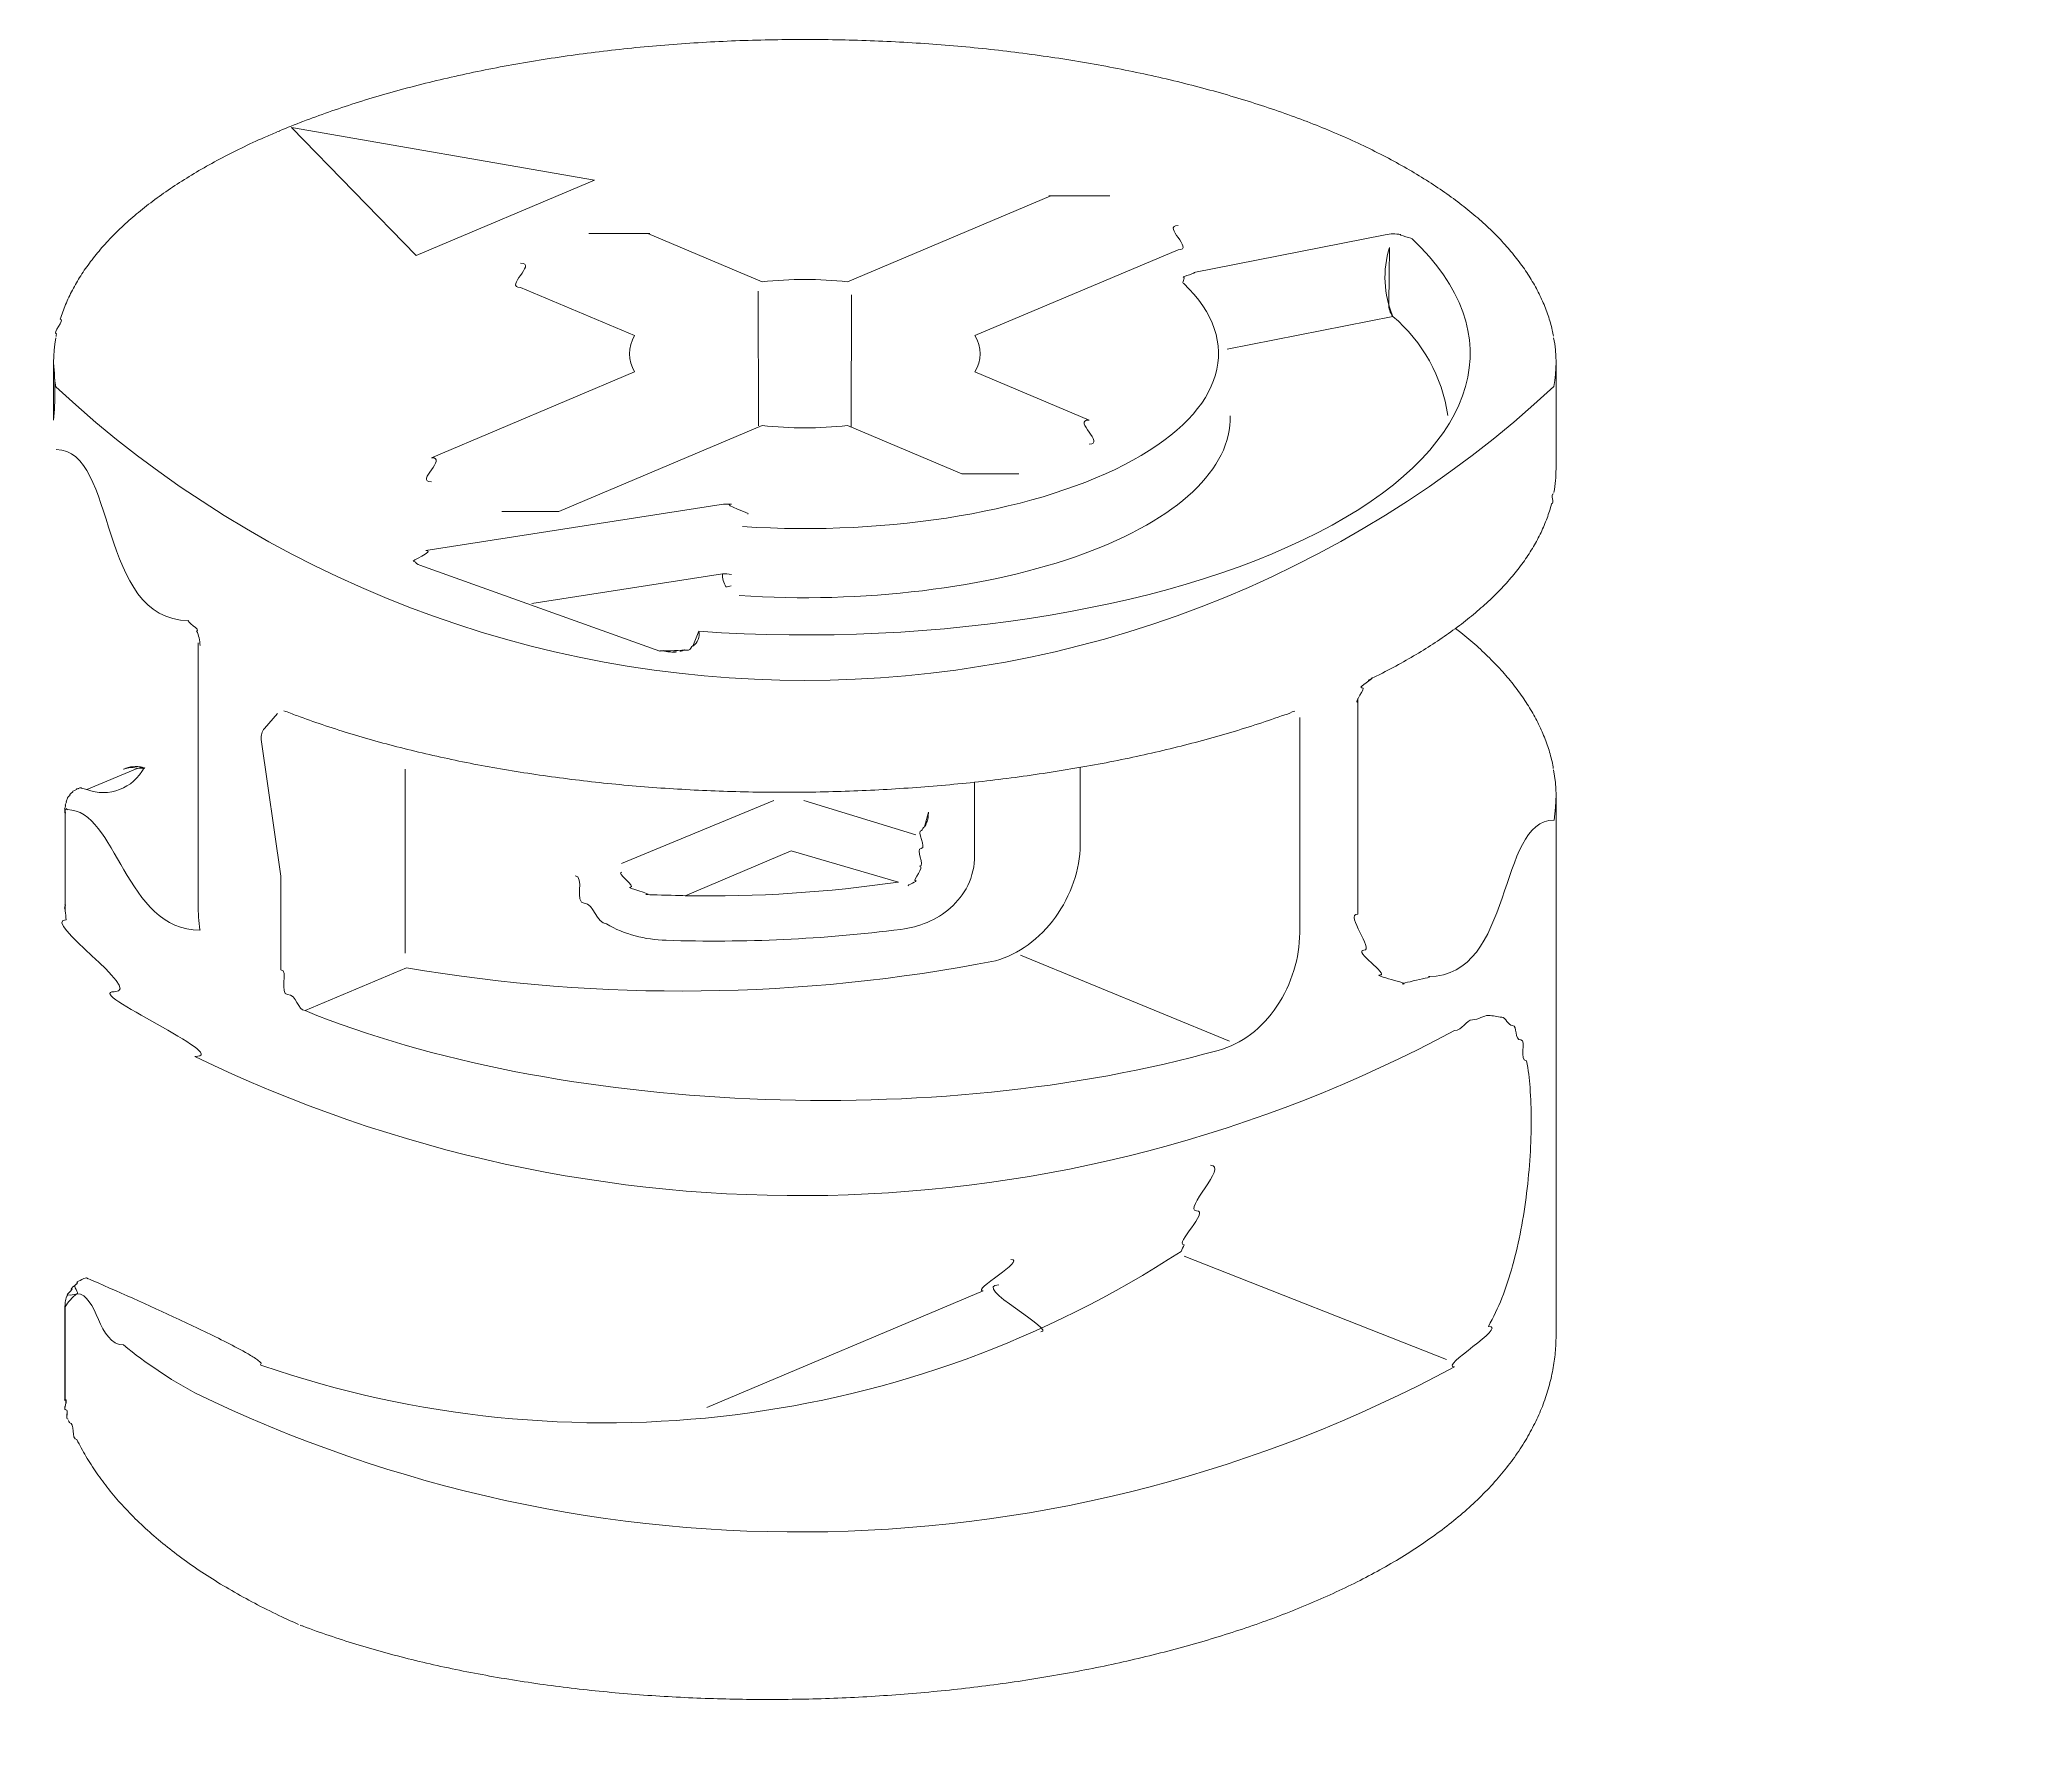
# Model space of a CAD drawing. Header units: metres. Extents: x -30.9 to 24.7, y -10.3 to 6.8.
# Drawn here: x -8.8811 to -8.5496, y 5.6975 to 5.9851 of the extents above; entities that cross this region are included whole.
import ezdxf

# ---------------------------------------------------------------- set-up
doc = ezdxf.new("R2010")
doc.units = ezdxf.units.M
doc.header["$MEASUREMENT"] = 0
doc.layers.add('PDF_Working_Num_Penna__7_Num_Penna__7', color=7, linetype='Continuous', lineweight=18)
doc.styles.add('GENERATED_STYLE_1', font='')
doc.styles.get('GENERATED_STYLE_1').set_extended_font_data('Arial')

msp = doc.modelspace()

# ---------------------------------------------------------------- linework, layer by layer
at = {"layer": 'PDF_Working_Num_Penna__7_Num_Penna__7', "color": 7, "linetype": 'Continuous', "lineweight": 18, "flags": 128}
for points in [[(-8.62673070501788, 5.935248159792625, 0.004155324228601386), (-8.626915973208515, 5.936294028610792, 0.02863836583553166), (-8.627615211218345, 5.938732397055446, 0.02367826123636708), (-8.628565457744582, 5.941158812713596, 0.02541903862372227), (-8.629754760000747, 5.943567299191969, 0.02093564257163247), (-8.631201047166385, 5.945945903704182, 0.01895888531751792), (-8.6329043192417, 5.948300602643357, 0.01481414825151398), (-8.634840670653645, 5.950613466829804, 0.01627028075496187), (-8.637028030581895, 5.952884496263575, 0.01411091627866413), (-8.639442493453558, 5.955113690944575, 0.01009649228788002), (-8.642101988448317, 5.957289098086367, 0.01122322579832243), (-8.64497663359997, 5.959404741295689, 0.009366683176269798), (-8.648066428908507, 5.961454644179305, 0.01156892833173711), (-8.651371374373923, 5.963438806737194, 0.009879009804366953), (-8.654873540816482, 5.965369181755861, 0.007752145304339915), (-8.658572928236165, 5.967215887269084, 0.00729503233923556), (-8.662463560239754, 5.968990876063348, 0.007659750670528887), (-8.666533484040738, 5.970682195352165, 0.00523442960452807), (-8.670770746852632, 5.972295821528771, 0.00614125886644356), (-8.675181325068678, 5.973819801806673, 0.006733541164334531), (-8.679735336722647, 5.975254136185864, 0.005295654464916586), (-8.684438758207783, 5.976610777452862, 0.004409468870616734), (-8.689273660344337, 5.977865820034673, 0.005874908484521131), (-8.694246019525568, 5.979031216717768, 0.006496686458003074), (-8.699319977392005, 5.980095014715683, 0.00494167672735433), (-8.704519439516606, 5.98106319042164, 0.004823389683326436), (-8.709790618360177, 5.981935743835656, 0.005365853559309345), (-8.715163395888933, 5.98268279299149, 0.007689361572573186), (-8.720613866529906, 5.983352149035117, 0.00597513833990429), (-8.726112148316847, 5.983907953607062, 0.006653758695443666), (-8.731682146822749, 5.984356183100552, 0.005781713126986533), (-8.737282027294885, 5.984708790302108, 0.005602582165267788), (-8.742905813340009, 5.984941869638728, 0.005546683139198894), (-8.748559481351368, 5.985073350290161, 0.004751763166424034), (-8.754219125755967, 5.985097255863145, 0.004755675390344809), (-8.759872793767318, 5.985007609964441, 0.004783296784646129), (-8.765520485385426, 5.984816365380556, 0.004821491752216724), (-8.771132318644053, 5.984511569324969, 0.005713841636623095), (-8.776708293543198, 5.984105174584194, 0.003364929676534507), (-8.782236457296378, 5.983591204764984, 0.004323624084099646), (-8.787704857117081, 5.982963683474082, 0.005332847538564551), (-8.793101540218832, 5.98224053989123, 0.003929686227623798), (-8.798420530208375, 5.981415797623196, 0.004751925897850149), (-8.803643897905967, 5.98048348027671, 0.007074535562063183), (-8.808765666918365, 5.979449564245037, 0.007303013734425652), (-8.813773884459088, 5.978326002314656, 0.007975094622953201), (-8.818662574134859, 5.977112794485581, 0.005679023589723507), (-8.82341978315921, 5.975797987971315, 0.008380570572197148), (-8.828039535138902, 5.974387559165105, 0.007235522026112359), (-8.832497924500917, 5.972905413639928, 0.006708750602641183), (-8.836800927638524, 5.971321669429557, 0.008070578088169494), (-8.840727418001588, 5.969749878005679)], [(-8.84120373654335, 5.969556840503813, 0.002585783304325437), (-8.843295474179687, 5.968648428730322, 0.009684049155693795), (-8.847144271430544, 5.966861487149561, 0.009328289129577907), (-8.850807800490752, 5.964996852456594, 0.01052395879162113), (-8.85428008496708, 5.963066477437923, 0.009750357160305975), (-8.85753721928651, 5.96106438570029, 0.01187857563563095), (-8.860591156235557, 5.958996553636929, 0.01237852200270323), (-8.863429943027743, 5.95686298124788, 0.01404098392489512), (-8.866035650483276, 5.954675621319584, 0.01415974902131854), (-8.868426207781951, 5.95243447385208, 0.01553399110160435), (-8.870565756564279, 5.950139538845374, 0.01683828623087508), (-8.872472226009954, 5.947796792692667, 0.02000396760604684), (-8.874133663332547, 5.945418188180501, 0.02129223791470163), (-8.875532139352224, 5.943003725308817, 0.0224517846319226), (-8.876685583248847, 5.940565356864184, 0.0205650886438223), (-8.877576065842671, 5.938115035633068)], [(-8.778848439964836, 5.952500214177803), (-8.759682146822747, 5.944408177721805, -0.05241264559039602), (-8.745313104539761, 5.944402798967882), (-8.711158017135013, 5.9588357886586)], [(-8.687147857266499, 5.945969809277159), (-8.65497693241964, 5.952310762511882, -0.08398488486196763), (-8.65236166273489, 5.952346023232039)], [(-8.689762529311917, 5.949786334004486), (-8.723905066290605, 5.935358723067843, -0.2873282383644387), (-8.723905066290854, 5.929274754742572), (-8.704738773148762, 5.921176741893326)], [(-8.81522017162478, 5.914850132002396), (-8.781077634645833, 5.929272364185287, -0.2888017163600373), (-8.781077634645847, 5.935356332510388), (-8.800249904181186, 5.94346032175288)], [(-8.64447282364928, 5.921935743835657, 0.1825040120536411), (-8.65368244564241, 5.938575217913051), (-8.681508532598933, 5.933088888912597)], [(-8.878311162211961, 5.934968464588675, 0.0915728230692093), (-8.878344630014137, 5.926743752202611, 0.3919800253465798), (-8.626636875643904, 5.926797539741823, 0.09074354248607638), (-8.626684686789904, 5.934997151276264)], [(-8.626648828430397, 5.909025539144189, 0.04616304066951085), (-8.626287256638975, 5.912982509112808), (-8.626287256638975, 5.930786184594655)], [(-8.726134858611186, 5.912136251829082), (-8.745314897457735, 5.920237252874937, -0.05241264559132938), (-8.759682146822747, 5.920237252874944), (-8.793825281441006, 5.905810239577473)], [(-8.816136950348813, 5.899243976317351), (-8.766568744760892, 5.906965476392056, -0.05900718074296405), (-8.764806306392444, 5.907039583668315)], [(-8.657826476719656, 5.87748333086688, 0.001833710447986672), (-8.655878172521245, 5.878451506572841, 0.01011980510798124), (-8.652316242146231, 5.8803400468388, 0.009827484256932383), (-8.648969461928075, 5.882294327430447, 0.01076370200874273), (-8.64581392629384, 5.884314348347839, 0.01167345966924152), (-8.64287354081646, 5.886394133197662, 0.01368828121220584), (-8.640154281889231, 5.888527705586728, 0.01377920973436448), (-8.637668102298615, 5.890715065515018, 0.01686084234669073), (-8.635403049258137, 5.892950236589289, 0.01626627138079332), (-8.63338302834076, 5.895233218809512, 0.01771243516303996), (-8.631608039546474, 5.897552059389213, 0.01740252811458751), (-8.630078082875343, 5.899906758328406, 0.02127110250502924), (-8.628811087507056, 5.902297315627077, 0.02195496597267664), (-8.627795100655131, 5.904693849319003, 0.02757567209049622), (-8.627048051499287, 5.907114288583905)], [(-8.798353594604016, 5.890343931494403), (-8.766326103195073, 5.895334219855378, 0.1498232327724305), (-8.765738026099967, 5.893176144253772, 0.130789581838169), (-8.764885194782892, 5.893323761166311)], [(-8.854416944372424, 5.883731052366954), (-8.854416944372424, 5.839780656430907, 0.01058477482366739), (-8.854333872506277, 5.837668001418205, 0.01756703522059905), (-8.85410079316965, 5.835540405422392)], [(-8.626742060165046, 5.862635579484838, 0.007354785304942419), (-8.626963186715173, 5.863812928954438, 0.02983019088858656), (-8.627662424724996, 5.866323014118052, 0.01779738060407141), (-8.628630600430977, 5.868815170101911, 0.02109431995727392), (-8.62984978465332, 5.871295373299269, 0.01969271095988509), (-8.631308024605506, 5.873751670923657, 0.01477069106428729), (-8.633023249467318, 5.876184062975042, 0.01794217309849614), (-8.634983506452208, 5.878574620273724, 0.01618536441961075), (-8.637176842773748, 5.880917366426413, 0.0158115085571087), (-8.63961521121837, 5.883224254219655, 0.01884820515934204), (-8.642280682606405, 5.88548333086689, -0.003902084183077676), (-8.643189094379899, 5.886170616090244)], [(-8.840532587581748, 5.828845649707461), (-8.840532587581748, 5.844569540339464), (-8.843838130686201, 5.86753861250444, -0.202526464638499), (-8.843252444148312, 5.869379341624388), (-8.841100942579505, 5.871871497608254)], [(-8.83998993107495, 5.872341242117439, 0.003856255955318811), (-8.837820500326409, 5.871522476242635, 0.01139228248773981), (-8.83355933194153, 5.870010448751227, 0.006032870857360012), (-8.82913082454574, 5.868582090765283, 0.006873442570094232), (-8.824546930925543, 5.86724337867803, 0.006314417443497965), (-8.81982558026067, 5.865994312489466, 0.007090065665942104), (-8.814960796157873, 5.864846844986101, 0.005113917323233162), (-8.809982460583385, 5.863771094201709, 0.006059952030214697), (-8.804890573537229, 5.862814871282236, 0.0050340572829252), (-8.799685135019367, 5.86193634147498, 0.003919220456152066), (-8.794390050602821, 5.861165386746151, 0.004407967050904859), (-8.789011296680805, 5.860502007095775, 0.00432364763924466), (-8.783560826039835, 5.859928273344092, 0.003363591447652946), (-8.77804461507316, 5.859462114670851, 0.004213403816761247), (-8.772474616567255, 5.859103531076055, 0.004829125368426637), (-8.766874736095126, 5.858846546166451, 0.004763335851861409), (-8.761233020870261, 5.858691159942037, 0.003974690148416564), (-8.755585329252153, 5.858643348796058, 0.004751318150433309), (-8.749925684847547, 5.858703112728524, 0.00396058953738242), (-8.744272016836192, 5.858870451739438, 0.006348216732237491), (-8.738636278004577, 5.859139389435533, 0.004081299930876936), (-8.73302444474595, 5.85950992581683, 0.005660232390812358), (-8.727454446240046, 5.859994013669802, 0.006590749299325625), (-8.721932258880127, 5.860561771028244, 0.005060733929930373), (-8.716481788239157, 5.861243079858369, 0.003848611101796559), (-8.711091081530654, 5.862025987373681, 0.005483235710762117), (-8.705790020720851, 5.862904517180947, 0.005922621541482551), (-8.700584582203, 5.863872692886908, 0.003399441349081994), (-8.695468789583842, 5.864948443671302, 0.004806346242737505), (-8.690484477616117, 5.866113840354405, 0.01204101677762453), (-8.680916821739782, 5.868703719953405, 0.006668483415597581), (-8.67629054365526, 5.870141929402664, 0.006980220524375189), (-8.671844107079728, 5.871659933287326)], [(-8.683027731762234, 5.815300154413872, 0.09646124266405552), (-8.677601166694256, 5.81798355498163, 0.08343547914097295), (-8.673190588478214, 5.822710882039747, 0.0731297766324749), (-8.67032789611305, 5.828729110039152, 0.07456709761363639), (-8.669347169981272, 5.8350270332425), (-8.669347169981272, 5.871226047137615)], [(-8.70623287146043, 5.862831007544006), (-8.70623287146043, 5.849845500297633, -0.08241442976246444), (-8.707332527817819, 5.843576263781866, -0.07361219529084344), (-8.710398417553364, 5.837653658074412, -0.07717844333112649), (-8.714988287566808, 5.833015976914989, -0.08877706740922428), (-8.72044712515832, 5.830336162183183, -0.09041853864079394), (-8.819434126503012, 5.829158812713587), (-8.836454894469544, 5.821969211637835)], [(-8.837258121721895, 5.718749728595853, 0.004993166750300791), (-8.836780010262167, 5.718564460405208, 0.009944460539683592), (-8.832411266798832, 5.717004621767824, 0.008656023020060214), (-8.82791701907734, 5.715552358208885, 0.006520864829806954), (-8.823273361524674, 5.714201693335134, 0.00645910778524983), (-8.818504199713825, 5.712964579933075, 0.00684584231924282), (-8.813621486431291, 5.711829065216204, 0.005552333753354597), (-8.808625221677076, 5.71078917279128, 0.004482209731839313), (-8.803527358237655, 5.709868808231295, 0.004040998750396119), (-8.798339848899538, 5.709044065963255, 0.00473332359995749), (-8.79306269366273, 5.708332875166899, 0.003690560907656203), (-8.787719798100198, 5.707723283055739, 0.004256939479857854), (-8.782305185818718, 5.707215289629772, 0.004951396111931715), (-8.776836785998007, 5.706820847675491, 0.004947746007088357), (-8.771320575031318, 5.706528004406405, 0.004897678361644522), (-8.765774482098408, 5.706342736215756, 0.004846195744228365), (-8.760198507199263, 5.706259066710302, 0.004817849085542777), (-8.754616555906868, 5.706288948676534, 0.00560587748414419), (-8.749022651827978, 5.706420429327959, 0.004881834367699532), (-8.743446676928833, 5.706653508664584, 0.004207663502646332), (-8.737876678422928, 5.707000139472889, 0.004882564352249216), (-8.732330585490008, 5.707448368966386, 0.003955020863250344), (-8.726832303703066, 5.707998197145084, 0.005771178842702977), (-8.721381833062104, 5.708661576795464, 0.005018925150080028), (-8.71600307914009, 5.709408625951298, 0.005167953418702765), (-8.710678112757307, 5.71027520297207, 0.0042055765593137), (-8.70542486309348, 5.711231425891537, 0.004855764726424587), (-8.700267235721597, 5.712295223889441, 0.005176917403124877), (-8.695211207034909, 5.713454644179301, 0.005322712470719988), (-8.690250800640168, 5.714715663154347, 0.005369964267238176), (-8.685421874896853, 5.716066328028095, 0.005554578720326916), (-8.68070650062523, 5.717524567980284, 0.007347246022833626), (-8.676116630611787, 5.719078430224421, 0.007688558895955309), (-8.671658241249766, 5.720721938367255, 0.009543096425166698), (-8.667361214505402, 5.722473021588531, 0.009912881417386703), (-8.66320762119896, 5.724319727101754, 0.01074823562684685), (-8.659215390510184, 5.726262054906925, 0.01041865486326394), (-8.655396475225558, 5.728300005004041, 0.01009127653413577), (-8.651744898951836, 5.730457482966095, 0.01258642800487612), (-8.648290543655254, 5.732716559613333, 0.01451674681960302), (-8.645021456549326, 5.735083211339017, 0.0130721753702754), (-8.641973495993522, 5.737551461749892, 0.01559576191706019), (-8.639164591167585, 5.740133263632458, 0.01642162150626059), (-8.636606694858006, 5.742798735020475, 0.01830930394428204), (-8.634317736244533, 5.745541899520695, 0.02006934652989642), (-8.632309668113646, 5.748350804346632, 0.02106779590928185), (-8.630606396038345, 5.751201543925298, 0.02128944871760178), (-8.629184014445634, 5.754070212683708, 0.02520403407791726), (-8.62806045251526, 5.756962787015098, 0.02130997885759709), (-8.627211804674236, 5.759843408559995, 0.02265988623795148), (-8.626638070922564, 5.762735982891389, 0.02777847538169079), (-8.626345227653466, 5.765610628043039, 0.01428045637800918), (-8.626287256638975, 5.767491996637094), (-8.626287256638975, 5.857998495964747)], [(-8.78580496170397, 5.836548025323776, 0.0737520093711763), (-8.78099396514041, 5.834528004406344, 0.05715310053049872), (-8.775800479409032, 5.8337869316438, 0.03977701154894393), (-8.736333573686633, 5.83561869617392, 0.0677186682988061), (-8.73192239783127, 5.836796643282838, 0.07978407233691964), (-8.728013836647946, 5.839229035334235, 0.0972733887731236), (-8.725121262316573, 5.842982210293162, 0.1163769042563377), (-8.723963634944667, 5.848036446061862), (-8.723963634944667, 5.853247860972964), (-8.723963634944667, 5.860347816150011)], [(-8.876806306392446, 5.85528461579143), (-8.87675849524647, 5.855045560061562), (-8.87675849524647, 5.838718053711645, 0.009208735555927624), (-8.876561274269335, 5.837245470415667)], [(-8.637644794364935, 5.768926928655606, 0.03384346538944768), (-8.635391694110957, 5.773678161286725, 0.02522526437867374), (-8.633580846957205, 5.779116679141193, 0.03721615746538001), (-8.631226148018026, 5.791326450544162, 0.0143295374276533), (-8.63064046147985, 5.797607639846412, 0.01345732853308923), (-8.630455193289201, 5.803625867845817, 0.01698116800516661), (-8.630652414266326, 5.809034503734058, 0.02854811809992835), (-8.631238100804516, 5.813528751455561)], [(-8.688759092885796, 5.782643348796061, -0.004183505348554154), (-8.689272465065692, 5.781537118406103, -0.2312206939745746), (-8.84356740007241, 5.762318233003445), (-8.843878172521237, 5.76244373726162)], [(-8.872860093931664, 5.776914975869122), (-8.873188795560228, 5.777082314880033, -0.006919278038352842), (-8.857618498234672, 5.770103680485885, -0.008280098607095514), (-8.850064337170874, 5.766458080605421, -0.01055088442249952), (-8.846454595649877, 5.764551611159728, -0.01752304290872777), (-8.844799134720574, 5.763553553487498, -0.03632749023678005), (-8.844087943924212, 5.763021654488554, -0.05801416921062571), (-8.84381900622779, 5.762740764006214)], [(-8.866932109470287, 5.765807849020177, 0.04869205986514885), (-8.854949441010717, 5.75776362371013, 0.2410888374605502), (-8.643354042833508, 5.762134757730774)], [(-8.874785090196418, 5.749922595770517, 0.01502022624173932), (-8.87326708631176, 5.74711369094458, 0.02048421396298723), (-8.871492097517496, 5.744346620871372, 0.01773430482846004), (-8.869472076600108, 5.741621385550893, 0.01630566911881644), (-8.867189094379892, 5.738943961376378, 0.01557684987310055), (-8.86463717446355, 5.736308371954603, 0.01493605721179824), (-8.86184022242412, 5.733738522858516, 0.01480988953767931), (-8.858792261868317, 5.731240390481407, 0.01427068652715658), (-8.855511221975888, 5.728831904003002, 0.0124280431430532), (-8.85201503192658, 5.726507087030047, 0.01014017698341553), (-8.848309668113636, 5.724283868742287, 0.009750965481798655), (-8.84441305971681, 5.722162249139707, 0.009698177697657703), (-8.840349112309081, 5.720142228222315, 0.004447604105502704), (-8.837540207483134, 5.718869256460795)]]:
    msp.add_lwpolyline(points, format="xyb", dxfattribs=at)
for points in [[(-8.787836337768514, 5.961447472507398), (-8.838743255443692, 5.970310463692222)], [(-8.838740864886397, 5.970309866052894), (-8.817775677377057, 5.948788873971615)], [(-8.817776872655713, 5.948788873971615), (-8.787835142489858, 5.961446874868074)], [(-8.760259466410378, 5.920184660614378), (-8.760349112309072, 5.94282921462603)], [(-8.744647334332086, 5.942205279171077), (-8.744731003837543, 5.919973096293443)], [(-8.776829016686783, 5.882376801657259), (-8.817151741922103, 5.896803814954737)], [(-8.6595889150881, 5.838196314581211), (-8.6595889150881, 5.874389352083075)], [(-8.819621187611638, 5.831624672567163), (-8.819621187611638, 5.862504696472737)], [(-8.783260811098856, 5.84666486381175), (-8.757705753576072, 5.85729089100434)], [(-8.752643150856809, 5.857292683922314), (-8.733853370489264, 5.851513511652776)], [(-8.681171464019819, 5.816820548855826), (-8.716282774344041, 5.831295373299273)], [(-8.644671239905072, 5.763356930149719), (-8.688753116492553, 5.780706399744812)], [(-8.722551413220476, 5.774912884131489), (-8.768976035960652, 5.7552983614959)]]:
    msp.add_lwpolyline(points, dxfattribs=at)
for points in [[(-8.653683640920988, 5.938577608470403, -0.1760267032405255), (-8.654394831717411, 5.94071715725266), (-8.654323114998455, 5.945480342670258), (-8.65426932745924, 5.950159858582406, 0.1768355024770096)], [(-8.878707994723541, 5.930783794037357), (-8.878707994723541, 5.921167777303452, 0.04654873148365054)], [(-8.770274706213154, 5.885686528237269), (-8.771308622244828, 5.883218277826391, 0.3188529471585611)], [(-8.774764770459377, 5.882198705138499, 0.02539190350962037), (-8.774047603269754, 5.882222610711175, 0.03399517450185186)], [(-8.863505843221972, 5.862769450693566), (-8.864061647793914, 5.862829214626036), (-8.864683192691565, 5.862661875615128), (-8.873115883562626, 5.85909396884686, 0.3807522744437488)], [(-8.876793158327306, 5.855768703644411, 0.02789005384185372), (-8.876805111113796, 5.855296568577923)], [(-8.732378994275308, 5.852836087478266, 0.06049351233060572), (-8.732020410680509, 5.853547278274622, 0.05789092964815826), (-8.731793307737142, 5.854366044149415, 0.02442243614596463), (-8.731714419346275, 5.855319876511587)], [(-8.736745347181333, 5.843565506274022), (-8.754761782262765, 5.848791862168238), (-8.772601316104083, 5.841255630284184, 0.04011466217433337)], [(-8.874808995769406, 5.774419831688636, 0.07955350994330347), (-8.876757299967828, 5.772216335498587), (-8.876805111113796, 5.772383674509499), (-8.876805111113796, 5.756904816000603), (-8.87675849524647, 5.756653807484245), (-8.87675849524647, 5.772216335498587, -0.1645150381617167), (-8.876326402014737, 5.77420946264635, 0.1377578422459548)], [(-8.8761751992656, 5.753137297697897), (-8.876037742220927, 5.752802619676089, -0.0167501438625815)]]:
    msp.add_lwpolyline(points, format="xyb", close=True, dxfattribs=at)
at = {"layer": 'PDF_Working_Num_Penna__7_Num_Penna__7', "color": 7, "linetype": 'Continuous', "lineweight": 18}
for centre, radius, start, end in [((-8.814561723390288, 5.924818681381744), 0.06455644548371176, 170.3440912655943, 170.7312643187627), ((-8.765872457861938, 5.89117396995529), 0.004186434197720246, 75.57569953060094, 96.18792106357847), ((-8.860017670196562, 5.883215532770915), 0.005928308698980089, 0.8640904389102303, 25.43039430769297), ((-8.77489782006787, 5.886548166888041), 0.004336015200584242, 254.1021713584288, 262.1782704090814), ((-8.865180454178855, 5.859220762846313), 0.003728293278467021, 98.80534831260994, 111.4860639662286), ((-8.865624650941978, 5.860398903379071), 0.002426368677493684, 83.84505305352543, 100.1391340468311), ((-8.64991717408255, 5.857991853449207), 0.02363312279398855, 350.2483713004887, 10.72962679378528), ((-8.87310623894373, 5.855975770336151), 0.00364094660170089, 152.8128223101663, 162.7802205999695), ((-8.869877729602496, 5.839461323099215), 0.006920650081731594, 183.1715739073556, 186.2002257876271), ((-8.753412212220734, 6.023110612186439), 0.2322176550520769, 244.0717601825699, 298.2906176440846)]:
    msp.add_arc(centre, radius, start, end, dxfattribs=at)
for centre, major_axis, ratio, start_param, end_param in [((-8.752176953753487, 5.932217567059965), (0.1114592464684279, 0.0001343291394997337), 0.4229356640768488, 4.548774680557872, 6.703906356607288), ((-8.75225868809338, 5.93224594121985), (0.0692740864847501, 9.974816654700902e-05), 0.4230097526193823, 4.556993241653285, 6.69596109036148), ((-8.752770842202484, 5.921671110957146), (-0.07174473508852586, 0.0001449908049684324), 0.4228735253660864, 1.421392401986479, 3.153794032294394)]:
    msp.add_ellipse(centre, major_axis=major_axis, ratio=ratio, start_param=start_param, end_param=end_param, dxfattribs=at)
for points in [[(-8.840727418001588, 5.969749878005679), (-8.840560934950311, 5.969749878005679), (-8.841381300459918, 5.969558633421787), (-8.84120552946132, 5.969558633421787)], [(-8.701587420989792, 5.95883280046198), (-8.698713664358241, 5.95883280046198), (-8.714029854596614, 5.958832800461973), (-8.711161602970968, 5.958832800461973)], [(-8.689762529311917, 5.949786334004486), (-8.686897442400213, 5.949786334004486), (-8.692627616223614, 5.953838328625718), (-8.689762529311917, 5.953838328625718)], [(-8.778848439964836, 5.952500214177803), (-8.775972353881972, 5.952500214177803), (-8.791316163249274, 5.95250021417781), (-8.788434574732502, 5.95250021417781)], [(-8.650461169682455, 5.951592997682955), (-8.649958122068256, 5.951592997682955), (-8.653195899588308, 5.952346023232039), (-8.652361662734918, 5.952346023232039)], [(-8.800250501820507, 5.947504547062902), (-8.797382250194875, 5.947504547062902), (-8.803116430089652, 5.94345852883492), (-8.800250501820507, 5.94345852883492)], [(-8.687147857266499, 5.945969809277159), (-8.68632387322295, 5.945969809277159), (-8.68933965757412, 5.945174948975335), (-8.68888698770127, 5.945174948975335)], [(-8.688886987701284, 5.945174948975353), (-8.688420905654777, 5.945174948975353), (-8.689314219291628, 5.944093221797704), (-8.688815270982296, 5.944093221797704)], [(-8.877576065842618, 5.938115035633054), (-8.87672179692236, 5.938115035633054), (-8.879038743987316, 5.935646785222172), (-8.878203587133541, 5.935646785222172)], [(-8.704738773148762, 5.917132516583301), (-8.701862687065908, 5.917132516583301), (-8.707612529780334, 5.921178534811318), (-8.704738773148772, 5.921178534811318)], [(-8.878241238410972, 5.916213347301962), (-8.86795324066144, 5.916213347301962), (-8.871373638177388, 5.887502754144936), (-8.856015031926592, 5.887502754144936)], [(-8.81522017162478, 5.914850132002396), (-8.81234408554193, 5.914850132002396), (-8.81809625770763, 5.910798137381153), (-8.815220171624752, 5.910798137381153)], [(-8.726134858611186, 5.912136251829082), (-8.723272110100918, 5.912136251829082), (-8.719428928255656, 5.912136251829082), (-8.716560676630024, 5.912136251829082)], [(-8.762057165498977, 5.905384122738987), (-8.761215872716438, 5.905384122738987), (-8.766658120554734, 5.907039583668304), (-8.76480630639244, 5.907039583668304)], [(-8.627048051499276, 5.907114288583898), (-8.626485603354428, 5.907114288583898), (-8.627265478304839, 5.908769749513226), (-8.626707397084218, 5.908769749513226)], [(-8.803401853979476, 5.905812630134772), (-8.800531268435279, 5.905812630134772), (-8.79670328412183, 5.905812630134761), (-8.793821695605068, 5.905812630134761)], [(-8.816136950348813, 5.899243976317351), (-8.814357580248977, 5.899243976317351), (-8.819130222897506, 5.897397270804131), (-8.818139042086447, 5.897397270804131)], [(-8.81813904208645, 5.897397270804131), (-8.817833719157434, 5.897397270804131), (-8.817625790401298, 5.896799631479468), (-8.817152937200774, 5.896799631479468)], [(-8.854663769413513, 5.885761233152849), (-8.853813502756307, 5.885761233152849), (-8.856617783671464, 5.887500363587623), (-8.856014434287257, 5.887500363587623)], [(-8.776257075853081, 5.882435370311075), (-8.776062406826039, 5.882435370311075), (-8.777031263928116, 5.882375606378609), (-8.776830809604736, 5.882375606378609)], [(-8.776829016686783, 5.882376801657259), (-8.775311001037625, 5.882376801657259), (-8.77339558874938, 5.882538164274923), (-8.772053878482694, 5.882538164274923)], [(-8.77608555336689, 5.882377996935912), (-8.77601560147739, 5.882377996935912), (-8.776323236496204, 5.882437760868378), (-8.77625886877103, 5.882437760868378)], [(-8.774764770459381, 5.88219870513851), (-8.774519665464261, 5.88219870513851), (-8.775723735583046, 5.882252492677729), (-8.775487914042241, 5.882252492677729)], [(-8.773013687238102, 5.882437760868378), (-8.77289460844625, 5.882437760868378), (-8.773597333635074, 5.882318233003435), (-8.773432034765388, 5.882318233003435)], [(-8.772780607901488, 5.882539359553569), (-8.772715963324611, 5.882539359553569), (-8.77311386984448, 5.882437760868374), (-8.773013687238091, 5.882437760868374)], [(-8.772708891182528, 5.882587170699541), (-8.772682163939404, 5.882587170699541), (-8.772842138635927, 5.882539359553562), (-8.772780607901488, 5.882539359553562)], [(-8.772053878482694, 5.882538164274916), (-8.77161792937228, 5.882538164274916), (-8.77157208964087, 5.883219473105051), (-8.771306829326853, 5.883219473105051)], [(-8.657289796606104, 5.877865820034668), (-8.656626874765433, 5.877865820034668), (-8.659773701383312, 5.876216335498587), (-8.658903422782721, 5.876216335498587)], [(-8.658903422782707, 5.876216335498583), (-8.658020513073907, 5.876216335498583), (-8.660403497487646, 5.873718203121467), (-8.659590708006089, 5.873718203121467)], [(-8.671844107079728, 5.871659933287319), (-8.67124871312052, 5.871659933287319), (-8.670760134536632, 5.872269525398469), (-8.670164740577423, 5.872269525398469)], [(-8.86605178674505, 5.862787379873307), (-8.86574916636193, 5.862787379873307), (-8.867297042637102, 5.862512465783961), (-8.866966174911774, 5.862512465783961)], [(-8.866546034466552, 5.862689964663385), (-8.866398428441933, 5.862689964663385), (-8.867116750722758, 5.862516649259227), (-8.866964381993828, 5.862516649259227)], [(-8.864956313862937, 5.862988784325715), (-8.864687376166842, 5.862988784325715), (-8.86601256878874, 5.862905114820276), (-8.865751174164753, 5.862905114820276)], [(-8.864754909410522, 5.862685781188109), (-8.864550660105383, 5.862685781188109), (-8.865574442272575, 5.862811285446291), (-8.865364501521693, 5.862811285446291)], [(-8.864161453561128, 5.862929020393249), (-8.863897610859148, 5.862929020393249), (-8.865225517045456, 5.862988784325701), (-8.864956313862926, 5.862988784325701)], [(-8.863399463422176, 5.862728811219487), (-8.86296285936437, 5.862728811219487), (-8.865100978980465, 5.862645141714037), (-8.864654506004005, 5.862645141714037)], [(-8.864683192691565, 5.862661875615128), (-8.864656465448451, 5.862661875615128), (-8.864779550711134, 5.862685781188098), (-8.864754909410529, 5.862685781188098)], [(-8.864653908364655, 5.862647532271332), (-8.864647931971415, 5.862647532271332), (-8.86469715395247, 5.862659485057826), (-8.864683790330904, 5.862659485057826)], [(-8.863510026697249, 5.862749728595848), (-8.863277561132165, 5.862749728595848), (-8.86438650266177, 5.862929020393267), (-8.864161453561113, 5.862929020393267)], [(-8.875986345239003, 5.858213048482298), (-8.875761375506748, 5.858213048482298), (-8.87657211040031, 5.857639314730616), (-8.876344928833795, 5.857639314730616)], [(-8.875490304599527, 5.858744947481252), (-8.8752406515462, 5.858744947481252), (-8.876225400968845, 5.858213048482281), (-8.875986345238978, 5.858213048482281)], [(-8.87483290134239, 5.859187200581506), (-8.874567641028374, 5.859187200581506), (-8.875752858104843, 5.858744947481242), (-8.875490304599541, 5.858744947481242)], [(-8.874569940039539, 5.859288799266704), (-8.874475444965277, 5.859288799266704), (-8.874926446693301, 5.859187200581523), (-8.87483290134238, 5.859187200581523)], [(-8.874257972312066, 5.859398167263116), (-8.874146324072463, 5.859398167263116), (-8.874661982921594, 5.859248757431956), (-8.874550815581141, 5.859248757431956)], [(-8.873116481201947, 5.859093371207535), (-8.872766262517974, 5.859093371207535), (-8.87435505590329, 5.859410120049599), (-8.874048798548433, 5.859410120049599)], [(-8.874048798548433, 5.85941012004961), (-8.873976833243919, 5.85941012004961), (-8.874326113679178, 5.85939816726313), (-8.874257972312076, 5.85939816726313)], [(-8.876721441608343, 5.856467941654273), (-8.876491525169527, 5.856467941654273), (-8.877038263322412, 5.855768703644408), (-8.876793158327295, 5.855768703644408)], [(-8.87658398456367, 5.857053628192446), (-8.87638361935089, 5.857053628192446), (-8.87691601887527, 5.856467941654277), (-8.876721441608321, 5.856467941654277)], [(-8.87675849524647, 5.855147158746753), (-8.876602994133886, 5.855147158746753), (-8.87684947835369, 5.855565506274019), (-8.876728613280246, 5.855565506274019)], [(-8.876728613280239, 5.855565506274022), (-8.87661955433752, 5.855565506274022), (-8.876724403688968, 5.855822491183627), (-8.876662872954519, 5.855822491183627)], [(-8.876662872954522, 5.855822491183631), (-8.876562690348138, 5.855822491183631), (-8.87659440741589, 5.855930066262069), (-8.876543345089612, 5.855930066262069)], [(-8.876543345089598, 5.855930066262069), (-8.876488245466366, 5.855930066262069), (-8.876505188975017, 5.855726868891672), (-8.876381982471916, 5.855726868891672)], [(-8.876378994275306, 5.855728661809657), (-8.86815429152999, 5.855728661809657), (-8.866683901585489, 5.835462712310186), (-8.85409302385845, 5.835462712310186)], [(-8.647729360329397, 5.827705353875999), (-8.633253616754725, 5.827705353875999), (-8.636228860539795, 5.853989531374879), (-8.626626715775384, 5.853989531374879)], [(-8.732951532748338, 5.849214990810108), (-8.731922481823496, 5.849214990810108), (-8.733825327173598, 5.852239045792921), (-8.73290372160234, 5.852239045792921)], [(-8.732904916881019, 5.852238448153599), (-8.732638648607775, 5.852238448153599), (-8.732652736573023, 5.852836087478263), (-8.732378994275333, 5.852836087478263)], [(-8.733196564871456, 5.84623874697326), (-8.732230512745101, 5.84623874697326), (-8.733981208244735, 5.849214990810101), (-8.732951532748352, 5.849214990810101)], [(-8.79105821136779, 5.844622132600033), (-8.789438608797944, 5.844622132600033), (-8.791227080999008, 5.840014333406856), (-8.789546183876364, 5.840014333406856)], [(-8.781789423081523, 5.84269474577798), (-8.780762561148677, 5.84269474577798), (-8.78429950824512, 5.84522276012132), (-8.783259615820196, 5.84522276012132)], [(-8.733196564871456, 5.84623874697326), (-8.73223642795428, 5.84623874697326), (-8.734518784940327, 5.843800378528623), (-8.73387189730834, 5.843800378528623)], [(-8.778956612682606, 5.841475561555658), (-8.77790568470417, 5.841475561555658), (-8.782806639623175, 5.842694745777969), (-8.78178942308152, 5.842694745777969)], [(-8.772603706661386, 5.841254435005531), (-8.770442845832289, 5.841254435005531), (-8.781046847142779, 5.841475561555658), (-8.778956612682581, 5.841475561555658)], [(-8.733871897308333, 5.843800378528616), (-8.733227499097943, 5.843800378528616), (-8.735574289740672, 5.842939777901094), (-8.735067175957663, 5.842939777901094)], [(-8.87678777957338, 5.83977766823428), (-8.876542674578253, 5.83977766823428), (-8.877015589148186, 5.839078430224411), (-8.87678777957337, 5.839078430224411)], [(-8.789546183876382, 5.840014333406852), (-8.787865286753753, 5.840014333406852), (-8.78754138936603, 5.836548025323765), (-8.78580496170396, 5.836548025323765)], [(-8.658582490465363, 5.83210397930555), (-8.65672325575407, 5.83210397930555), (-8.66185157757128, 5.838193924023916), (-8.659586524530788, 5.838193924023916)], [(-8.868508682008759, 5.825138492976546), (-8.863232254412452, 5.825138492976546), (-8.881070272927172, 5.83724666569432), (-8.876558883712061, 5.83724666569432)], [(-8.854100793169678, 5.835540405422389), (-8.854070319423894, 5.835540405422389), (-8.854112745956161, 5.835462712310179), (-8.854088840383174, 5.835462712310179)], [(-8.655827373178642, 5.827956362392356), (-8.654322164228475, 5.827956362392356), (-8.660445218250157, 5.832103979305543), (-8.658582490465367, 5.832103979305543)], [(-8.840532587581748, 5.828846247346785), (-8.839169969921514, 5.828846247346785), (-8.840846139099192, 5.824686677647101), (-8.839373167291885, 5.824686677647101)], [(-8.651954670354794, 5.826432382114454), (-8.650567825154997, 5.826432382114454), (-8.657324158451193, 5.827956362392356), (-8.655827373178653, 5.827956362392356)], [(-8.647729360329397, 5.827705353875999), (-8.646077830795907, 5.827705353875999), (-8.653353771968096, 5.826432382114447), (-8.651954670354808, 5.826432382114447)], [(-8.854948245732057, 5.814267433660845), (-8.848539160945574, 5.814267433660845), (-8.87378485913812, 5.825138492976539), (-8.868508682008748, 5.825138492976539)], [(-8.839373167291896, 5.824686677647101), (-8.837905357323702, 5.824686677647101), (-8.837660380821227, 5.821973395113108), (-8.836450710994281, 5.821973395113108)], [(-8.836453101551566, 5.821971004555813), (-8.794056567859645, 5.804705204466167), (-8.730688870265148, 5.801944110786199), (-8.683027134122923, 5.815301349692525)], [(-8.64031624214622, 5.820431485655469), (-8.63928101421308, 5.820431485655469), (-8.638478147996441, 5.821172558418041), (-8.63765674715146, 5.821172558418041)], [(-8.637656747151446, 5.821172558418056), (-8.636822938551113, 5.821172558418056), (-8.636149334312226, 5.820861785969246), (-8.635415599683949, 5.820861785969246)], [(-8.635415599683949, 5.820861785969228), (-8.63468418095059, 5.820861785969228), (-8.63442840553186, 5.819481239129246), (-8.633592799743724, 5.819481239129246)], [(-8.64335224991553, 5.818632591288221), (-8.642025275266722, 5.818632591288221), (-8.641364822439634, 5.820431485655462), (-8.64031624214622, 5.820431485655462)], [(-8.633592799743713, 5.819481239129246), (-8.632764837375689, 5.819481239129246), (-8.633281489955284, 5.817042870684602), (-8.63221822929697, 5.817042870684602)], [(-8.632218229296974, 5.817042870684602), (-8.63115392778958, 5.817042870684602), (-8.632601255709972, 5.813528751455582), (-8.631238100804516, 5.813528751455582)], [(-8.684311461031626, 5.795993416030488), (-8.681276977154464, 5.795993416030488), (-8.689027826036522, 5.788367538247726), (-8.68670201833029, 5.788367538247726)], [(-8.68670201833029, 5.78836753824773), (-8.684365317353866, 5.78836753824773), (-8.690509347940324, 5.782642153517418), (-8.688757897607111, 5.782642153517418)], [(-8.717858749243192, 5.780156571566121), (-8.715183887606369, 5.780156571566121), (-8.724542518348013, 5.774915274688794), (-8.72255021794184, 5.774915274688794)], [(-8.875671389314903, 5.775202141564627), (-8.875278126290823, 5.775202141564627), (-8.876723460839933, 5.774210060285682), (-8.876328792572039, 5.774210060285682)], [(-8.874751024754914, 5.776307774315264), (-8.874264141234558, 5.776307774315264), (-8.876141135344813, 5.775202141564641), (-8.87567138931492, 5.775202141564641)], [(-8.874808995769406, 5.774419831688636), (-8.874252035677358, 5.774419831688636), (-8.875570251291869, 5.775848189674591), (-8.875054027892535, 5.775848189674591)], [(-8.875054027892517, 5.775848189674591), (-8.874795104491675, 5.775848189674591), (-8.874871152205877, 5.776553404077713), (-8.874504199713805, 5.776553404077713)], [(-8.874808995769406, 5.774419831688636), (-8.871276578279481, 5.774419831688636), (-8.871263164174685, 5.765807849020174), (-8.866932109470298, 5.765807849020174)], [(-8.87450419971383, 5.776553404077696), (-8.874141998725936, 5.776553404077696), (-8.873777938987892, 5.77708530307666), (-8.873189393199567, 5.77708530307666)], [(-8.71282782140813, 5.768037641340513), (-8.709931341596612, 5.768037641340513), (-8.724777845413573, 5.775908551246388), (-8.719891918225699, 5.775908551246388)], [(-8.63764479436496, 5.768926928655617), (-8.634318599965336, 5.768926928655617), (-8.646008385263968, 5.762131769534136), (-8.643352249915548, 5.762131769534136)], [(-8.843819006228095, 5.762740764005979), (-8.843706243865846, 5.762740764005979), (-8.84408301946571, 5.762447920736903), (-8.843878770160568, 5.762447920736903)], [(-8.87675849524647, 5.756653807484245), (-8.87616607820053, 5.756653807484245), (-8.877198605382826, 5.754920653442689), (-8.876632990988305, 5.754920653442689)], [(-8.876805708753118, 5.756534279619306), (-8.87624987205097, 5.756534279619306), (-8.877189640849107, 5.754902724262951), (-8.876644346135485, 5.754902724262951)], [(-8.876793755966627, 5.756904816000603), (-8.876668251708455, 5.756904816000603), (-8.876931213011297, 5.756534279619313), (-8.876805708753125, 5.756534279619313)], [(-8.876644346135468, 5.754902724262969), (-8.87610000201299, 5.754902724262969), (-8.876790554283804, 5.753342885625571), (-8.876267833360899, 5.753342885625571)], [(-8.876632990988298, 5.754920653442706), (-8.876066650860263, 5.754920653442706), (-8.876780393538876, 5.753324956445844), (-8.876256478213751, 5.753324956445844)], [(-8.87605806195796, 5.752761382562685), (-8.875022058024093, 5.752761382562685), (-8.875822110673703, 5.749922595770521), (-8.87478509019643, 5.749922595770521)]]:
    msp.add_open_spline(points, degree=3, dxfattribs=at)

# ---------------------------------------------------------------- texts
at = {"layer": 'PDF_Working_Num_Penna__7_Num_Penna__7', "color": 7, "linetype": 'Continuous', "lineweight": 18, "insert": (-8.549593630583141, 5.697517409456456), "char_height": 3.208517761093646e-06, "attachment_point": 7, "rotation": 90, "style": 'GENERATED_STYLE_1'}
msp.add_mtext('\\A1;{\\pql;\\fArial|b0|i0|c0|p34;103430}', dxfattribs=at)

doc.saveas('drawing.dxf')
